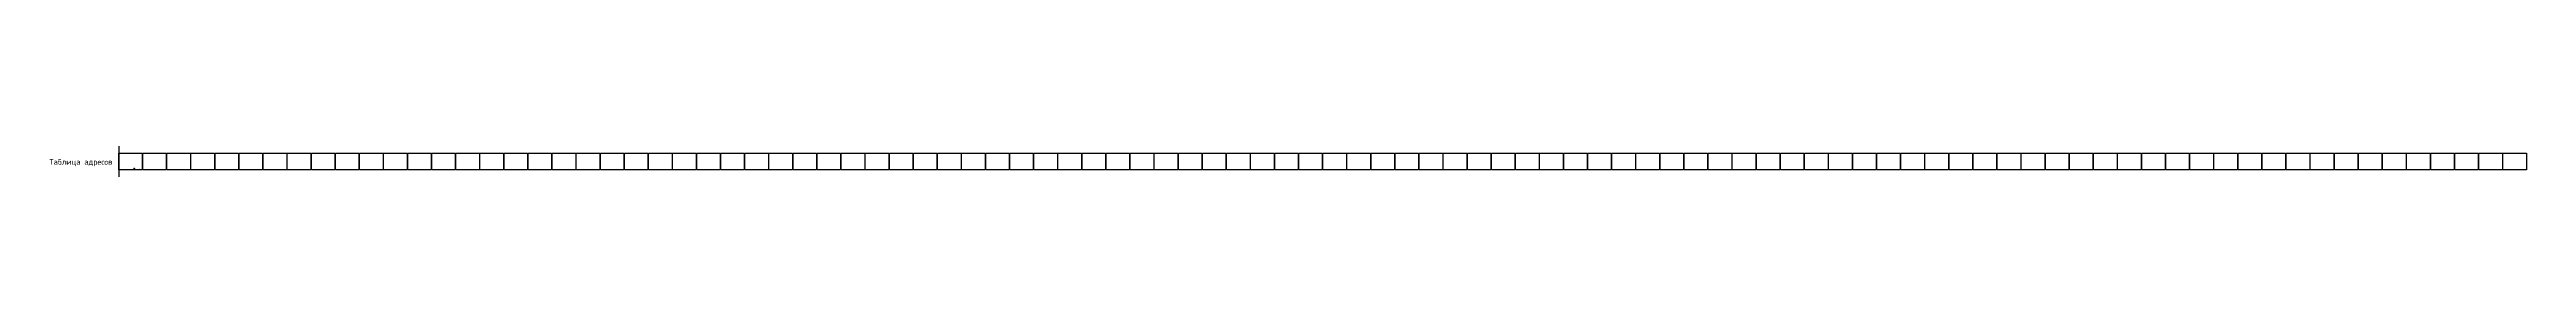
# Model space of a CAD drawing. Header units: millimetres. Extents: x -403105 to 8598000, y -894400 to 0.
# Drawn here: x -246858 to 8598000, y -831000 to -771600 of the extents above; entities that cross this region are included whole.
import ezdxf

# ---------------------------------------------------------------- set-up
doc = ezdxf.new("R2010")
doc.units = ezdxf.units.MM
doc.layers.get('Defpoints').update_dxf_attribs({"color": 6})
doc.layers.add('_Текст 0.25', color=7, linetype='Continuous', lineweight=25)
doc.layers.add('print', color=5, linetype='Continuous')
doc.layers.add('Подписи', color=7, linetype='Continuous')
doc.styles.get("Standard").update_dxf_attribs({"font": 'isocpeur.ttf'})

# ---------------------------------------------------------------- blocks, each defined once
blk = doc.blocks.new('A$C9a5560e3')
h = blk.add_hatch(color=5)
h.dxf.hatch_style = 1
h.paths.add_polyline_path([(5, 6), (0, 6), (1, 5), (1, 1), (0, 0), (0, 0), (3, 0), (2, 1), (2, 6), (5, 6), (5, 2), (5, 2), (4, 2), (4, 2), (4, 3), (4, 3), (3, 2), (3, 2), (4, 1), (4, 1), (5, 1), (5, 0), (5, -1), (5, -1), (4, -1), (7, -1), (7, -1), (6, -1), (6, 0), (6, 1), (7, 1), (7, 1), (8, 1), (8, 2), (9, 2), (9, 3), (10, 3), (10, 4), (10, 4), (10, 5), (10, 6), (10, 7), (9, 7), (9, 8), (8, 9), (7, 9), (7, 9), (6, 9), (5, 9), (4, 9), (3, 9), (3, 8), (3, 8), (4, 7), (4, 8), (4, 8), (4, 8), (5, 9), (5, 9)])
h.paths.add_polyline_path([(6, 6), (6, 9), (7, 9), (7, 8), (8, 8), (8, 8), (9, 7), (9, 7), (9, 6), (9, 6), (9, 5), (9, 5), (7, 5), (7, 5), (7, 5), (7, 5), (9, 5), (9, 4), (9, 3), (9, 3), (9, 3), (8, 2), (7, 2), (7, 2), (6, 2), (6, 5), (6, 6), (7, 6), (7, 6)], flags=16)
h = blk.add_hatch(color=141)
h.dxf.hatch_style = 1
h.paths.add_polyline_path([(3, 0), (0, 0), (0, 0), (3, 0)])
h = blk.add_hatch(color=141)
h.dxf.hatch_style = 1
h.paths.add_polyline_path([(5, 6), (2, 6), (2, 1), (2, 0), (2, 5), (5, 5)])
h = blk.add_hatch(color=141)
h.dxf.hatch_style = 1
h.paths.add_polyline_path([(5, 8), (5, 8), (5, 9), (5, 9), (4, 8), (4, 8), (4, 8), (4, 7), (4, 6), (4, 7), (5, 8)])
h = blk.add_hatch(color=141)
h.dxf.hatch_style = 1
h.paths.add_polyline_path([(7, 8), (7, 9), (6, 9), (6, 6), (7, 6), (7, 8), (7, 8), (7, 8), (8, 7), (9, 7), (9, 7), (8, 8), (8, 8)])
h = blk.add_hatch(color=141)
h.dxf.hatch_style = 1
h.paths.add_polyline_path([(10, 3), (10, 3), (10, 4), (10, 5), (10, 5), (10, 6), (10, 7), (10, 6), (10, 5), (10, 4), (10, 4), (10, 3), (9, 3), (9, 2), (8, 2), (8, 1), (7, 1), (7, 1), (6, 1), (6, 0), (6, -1), (7, -1), (7, -1), (7, 0), (8, 0), (9, 1), (10, 2)])
h = blk.add_hatch(color=141)
h.dxf.hatch_style = 1
h.paths.add_polyline_path([(7, 6), (7, 6), (6, 6), (6, 5), (6, 2), (7, 2), (7, 5), (7, 5), (7, 5), (7, 5), (8, 5)])
h = blk.add_hatch(color=141)
h.dxf.hatch_style = 1
h.paths.add_polyline_path([(9, 5), (7, 5), (7, 4), (9, 4), (9, 4)])
h = blk.add_hatch(color=141)
h.dxf.hatch_style = 1
h.paths.add_polyline_path([(7, -1), (4, -1), (5, -2), (7, -2)])
blk = doc.blocks.new('Макеев')
at = {"color": 172}
blk.add_lwpolyline([(3, 0), (3, 0), (3, 0), (3, 0), (3, 0), (3, -1), (3, -1), (3, -1), (3, -1), (3, -1), (3, -1), (3, -1), (4, -1), (4, -1), (4, -1), (4, 0), (5, 0), (5, 1), (5, 1), (5, 1), (5, 2), (6, 2), (6, 2), (6, 3), (6, 3), (6, 3), (6, 3), (6, 3), (6, 3), (6, 2), (6, 2), (6, 2), (6, 2), (5, 2), (5, 1), (5, 1), (5, 1), (5, 1), (5, 0), (5, 0), (5, 0), (5, 0), (5, 0), (5, 0), (5, 0), (5, 0), (5, 0), (6, 0), (6, 0), (6, 1), (6, 1), (7, 2), (7, 1), (6, 1), (6, 1), (6, 0), (6, 0), (6, 0), (6, 0), (6, 0), (7, 0), (7, 0), (7, 0), (7, 0), (7, 0), (8, 1), (8, 1), (8, 2), (8, 2), (8, 3), (9, 3), (9, 4), (9, 4), (9, 4), (9, 4), (9, 5), (9, 5), (9, 5), (8, 5), (8, 5), (8, 5), (8, 5), (8, 5), (7, 5), (7, 5), (7, 5), (7, 4), (6, 4), (6, 4), (6, 3), (5, 2), (5, 2), (5, 1), (4, 1), (4, 0), (4, 0), (4, 0), (4, -1), (4, -1), (4, -1), (4, -1), (4, -2), (4, -2), (5, -2), (5, -2), (5, -2), (6, -2), (6, -2), (6, -2), (7, -1), (7, -1), (8, -1), (8, 0), (8, 0), (9, 0), (9, 1), (10, 2), (10, 2), (10, 3), (11, 3), (11, 3), (11, 4), (11, 4), (11, 4), (11, 4), (11, 4), (11, 4), (11, 4), (11, 3), (10, 3), (10, 3), (10, 2), (10, 1), (9, 1), (9, 1), (9, 0), (9, 0), (9, 0), (9, 0), (9, 0), (9, 0), (9, 0), (9, 0), (10, 0), (10, 0), (10, 0), (10, 0), (10, 1), (10, 1), (10, 1), (10, 1), (9, 0), (9, 0)], dxfattribs=at)
blk = doc.blocks.new('Лепин')
at = {"color": 172, "const_width": 0.107}
blk.add_lwpolyline([(8, 4), (1, 0), (0, 0), (1, -1), (2, -1), (2, 0), (3, 0), (4, 1), (5, 1), (6, 2), (8, 4), (10, 5), (10, 5), (10, 6), (10, 6), (10, 6), (9, 5), (8, 4), (7, 3), (8, 4), (6, 2), (6, 1), (6, 1), (6, 1), (8, 2), (9, 2), (10, 3), (10, 4), (10, 4), (9, 4), (9, 3), (9, 3), (8, 2), (8, 2), (8, 1), (8, 1), (8, 1), (9, 1), (11, 4), (11, 4), (11, 4), (10, 3), (10, 3), (10, 2), (10, 2), (10, 1), (11, 2), (12, 2), (12, 3), (12, 3), (12, 3), (11, 3), (11, 2), (10, 2), (10, 1), (11, 1), (11, 0), (11, 0), (11, 0), (11, -1), (11, -1), (10, -1), (8, 0), (7, 0), (6, 0), (6, 0), (6, -1), (6, -1), (7, 0), (8, 1), (10, 1), (13, 2)], dxfattribs=at)
blk = doc.blocks.new('A$Cff5b1893')
at = {"color": 5, "lineweight": 20, "transparency": 33554687}
for p, q in [((-542, -365), (383, 470)), ((0, 0), (-156, -186)), ((224, 207), (0, 0)), ((317, 365), (74, 162)), ((101, -238), (814, 388)), ((465, 391), (224, 207)), ((398, 455), (317, 365)), ((786, 341), (373, -20)), ((646, 22), (461, -107)), ((612, 456), (465, 391)), ((699, 65), (646, 22)), ((862, 179), (699, 65)), ((806, 344), (786, 341)), ((806, 344), (937, 424)), ((814, 388), (806, 344)), ((1065, 337), (862, 179)), ((911, 53), (895, -2)), ((983, 131), (911, 53)), ((954, -32), (1253, 116)), ((1178, 317), (983, 131)), ((1074, 465), (1117, 451)), ((1250, 356), (1178, 317)), ((1182, 122), (1217, 174)), ((1194, 114), (1182, 122)), ((1253, 116), (1194, 114)), ((1244, 215), (1217, 174)), ((1217, 174), (1250, 175)), ((1319, 273), (1244, 215)), ((1250, 175), (1398, 240)), ((1253, 116), (1524, 295)), ((1456, 351), (1319, 273)), ((1398, 240), (1473, 262)), ((1473, 262), (1552, 271)), ((1552, 271), (1935, 307)), ((1935, 307), (2781, 255)), ((-1542, -1244), (-1802, -1432)), ((-868, -657), (-1542, -1244)), ((-1013, -811), (-1101, -867)), ((-1078, -1112), (-1067, -1050)), ((-1069, -1134), (-1078, -1112)), ((-1016, -1162), (-1069, -1134)), ((-1067, -1050), (-1017, -948)), ((-1017, -948), (-1003, -925)), ((-796, -1058), (-1016, -1162)), ((-1003, -925), (-944, -831)), ((-944, -831), (-826, -639)), ((-826, -639), (-868, -657)), ((-826, -639), (-560, -381)), ((-537, -839), (-796, -1058)), ((-560, -381), (-542, -365)), ((-250, -549), (-537, -839)), ((-265, -400), (-278, -508)), ((-278, -508), (-253, -552)), ((-220, -292), (-265, -400)), ((-253, -552), (-24, -359)), ((-163, -555), (-253, -552)), ((-156, -186), (-220, -292)), ((-51, -509), (-163, -555)), ((61, -426), (-51, -509)), ((-24, -359), (7, -325)), ((7, -325), (101, -238)), ((107, -388), (61, -426)), ((286, -251), (107, -388)), ((290, -155), (285, -258)), ((285, -258), (293, -285)), ((341, -54), (290, -155)), ((293, -285), (335, -305)), ((420, -158), (296, -234)), ((335, -305), (473, -297)), ((373, -20), (341, -54)), ((461, -107), (420, -158)), ((473, -297), (598, -248)), ((895, -2), (916, -25)), ((916, -25), (954, -32))]:
    blk.add_line(p, q, dxfattribs=at)
for centre, radius, start, end in [((9145, -10942), 14338, 129.2469833, 134.0609813), ((390, 457), 14.6, 62.8187032, 117.0836944), ((390, 462), 10.9, 319.7069935, 52.1371501), ((-1954, 4159), 5093, 300.0713305, 311.3347471), ((686, 342), 136, 19.5702725, 123.2095196), ((1078, 200), 265, 90.9171871, 122.1829662), ((1015, 429), 105, 298.5028283, 11.99161), ((1360, 232), 167, 76.8442206, 131.6510356), ((1386, 361), 35.4, 312.9897107, 69.0182717), ((1509, 294), 77.9, 65.421645, 132.2439314), ((1495, 339), 52.9, 303.698379, 28.5920061)]:
    blk.add_arc(centre, radius, start, end, dxfattribs=at)

msp = doc.modelspace()

# ---------------------------------------------------------------- linework, layer by layer
at = {"layer": 'Defpoints'}
msp.add_xline((0, 0), (0, -1), dxfattribs=at)
at = {"layer": 'print'}
for points in [[(84000, -831000), (0, -831000), (0, -771600), (84000, -771600)], [(170000, -831000), (86000, -831000), (86000, -771600), (170000, -771600)], [(256000, -831000), (172000, -831000), (172000, -771600), (256000, -771600)], [(342000, -831000), (258000, -831000), (258000, -771600), (342000, -771600)], [(428000, -831000), (344000, -831000), (344000, -771600), (428000, -771600)], [(514000, -831000), (430000, -831000), (430000, -771600), (514000, -771600)], [(600000, -831000), (516000, -831000), (516000, -771600), (600000, -771600)], [(686000, -831000), (602000, -831000), (602000, -771600), (686000, -771600)], [(772000, -831000), (688000, -831000), (688000, -771600), (772000, -771600)], [(858000, -831000), (774000, -831000), (774000, -771600), (858000, -771600)], [(944000, -831000), (860000, -831000), (860000, -771600), (944000, -771600)], [(1030000, -831000), (946000, -831000), (946000, -771600), (1030000, -771600)], [(1116000, -831000), (1032000, -831000), (1032000, -771600), (1116000, -771600)], [(1202000, -831000), (1118000, -831000), (1118000, -771600), (1202000, -771600)], [(1288000, -831000), (1204000, -831000), (1204000, -771600), (1288000, -771600)], [(1374000, -831000), (1290000, -831000), (1290000, -771600), (1374000, -771600)], [(1460000, -831000), (1376000, -831000), (1376000, -771600), (1460000, -771600)], [(1546000, -831000), (1462000, -831000), (1462000, -771600), (1546000, -771600)], [(1632000, -831000), (1548000, -831000), (1548000, -771600), (1632000, -771600)], [(1718000, -831000), (1634000, -831000), (1634000, -771600), (1718000, -771600)], [(1804000, -831000), (1720000, -831000), (1720000, -771600), (1804000, -771600)], [(1890000, -831000), (1806000, -831000), (1806000, -771600), (1890000, -771600)], [(1976000, -831000), (1892000, -831000), (1892000, -771600), (1976000, -771600)], [(2062000, -831000), (1978000, -831000), (1978000, -771600), (2062000, -771600)], [(2148000, -831000), (2064000, -831000), (2064000, -771600), (2148000, -771600)], [(2234000, -831000), (2150000, -831000), (2150000, -771600), (2234000, -771600)], [(2320000, -831000), (2236000, -831000), (2236000, -771600), (2320000, -771600)], [(2406000, -831000), (2322000, -831000), (2322000, -771600), (2406000, -771600)], [(2492000, -831000), (2408000, -831000), (2408000, -771600), (2492000, -771600)], [(2578000, -831000), (2494000, -831000), (2494000, -771600), (2578000, -771600)], [(2664000, -831000), (2580000, -831000), (2580000, -771600), (2664000, -771600)], [(2750000, -831000), (2666000, -831000), (2666000, -771600), (2750000, -771600)], [(2836000, -831000), (2752000, -831000), (2752000, -771600), (2836000, -771600)], [(2922000, -831000), (2838000, -831000), (2838000, -771600), (2922000, -771600)], [(3008000, -831000), (2924000, -831000), (2924000, -771600), (3008000, -771600)], [(3094000, -831000), (3010000, -831000), (3010000, -771600), (3094000, -771600)], [(3180000, -831000), (3096000, -831000), (3096000, -771600), (3180000, -771600)], [(3266000, -831000), (3182000, -831000), (3182000, -771600), (3266000, -771600)], [(3352000, -831000), (3268000, -831000), (3268000, -771600), (3352000, -771600)], [(3438000, -831000), (3354000, -831000), (3354000, -771600), (3438000, -771600)], [(3524000, -831000), (3440000, -831000), (3440000, -771600), (3524000, -771600)], [(3610000, -831000), (3526000, -831000), (3526000, -771600), (3610000, -771600)], [(3696000, -831000), (3612000, -831000), (3612000, -771600), (3696000, -771600)], [(3782000, -831000), (3698000, -831000), (3698000, -771600), (3782000, -771600)], [(3868000, -831000), (3784000, -831000), (3784000, -771600), (3868000, -771600)], [(3954000, -831000), (3870000, -831000), (3870000, -771600), (3954000, -771600)], [(4040000, -831000), (3956000, -831000), (3956000, -771600), (4040000, -771600)], [(4126000, -831000), (4042000, -831000), (4042000, -771600), (4126000, -771600)], [(4212000, -831000), (4128000, -831000), (4128000, -771600), (4212000, -771600)], [(4298000, -831000), (4214000, -831000), (4214000, -771600), (4298000, -771600)], [(4384000, -831000), (4300000, -831000), (4300000, -771600), (4384000, -771600)], [(4470000, -831000), (4386000, -831000), (4386000, -771600), (4470000, -771600)], [(4556000, -831000), (4472000, -831000), (4472000, -771600), (4556000, -771600)], [(4642000, -831000), (4558000, -831000), (4558000, -771600), (4642000, -771600)], [(4728000, -831000), (4644000, -831000), (4644000, -771600), (4728000, -771600)], [(4814000, -831000), (4730000, -831000), (4730000, -771600), (4814000, -771600)], [(4900000, -831000), (4816000, -831000), (4816000, -771600), (4900000, -771600)], [(4986000, -831000), (4902000, -831000), (4902000, -771600), (4986000, -771600)], [(5072000, -831000), (4988000, -831000), (4988000, -771600), (5072000, -771600)], [(5158000, -831000), (5074000, -831000), (5074000, -771600), (5158000, -771600)], [(5244000, -831000), (5160000, -831000), (5160000, -771600), (5244000, -771600)], [(5330000, -831000), (5246000, -831000), (5246000, -771600), (5330000, -771600)], [(5416000, -831000), (5332000, -831000), (5332000, -771600), (5416000, -771600)], [(5502000, -831000), (5418000, -831000), (5418000, -771600), (5502000, -771600)], [(5588000, -831000), (5504000, -831000), (5504000, -771600), (5588000, -771600)], [(5674000, -831000), (5590000, -831000), (5590000, -771600), (5674000, -771600)], [(5760000, -831000), (5676000, -831000), (5676000, -771600), (5760000, -771600)], [(5846000, -831000), (5762000, -831000), (5762000, -771600), (5846000, -771600)], [(5932000, -831000), (5848000, -831000), (5848000, -771600), (5932000, -771600)], [(6018000, -831000), (5934000, -831000), (5934000, -771600), (6018000, -771600)], [(6104000, -831000), (6020000, -831000), (6020000, -771600), (6104000, -771600)], [(6190000, -831000), (6106000, -831000), (6106000, -771600), (6190000, -771600)], [(6276000, -831000), (6192000, -831000), (6192000, -771600), (6276000, -771600)], [(6362000, -831000), (6278000, -831000), (6278000, -771600), (6362000, -771600)], [(6448000, -831000), (6364000, -831000), (6364000, -771600), (6448000, -771600)], [(6534000, -831000), (6450000, -831000), (6450000, -771600), (6534000, -771600)], [(6620000, -831000), (6536000, -831000), (6536000, -771600), (6620000, -771600)], [(6706000, -831000), (6622000, -831000), (6622000, -771600), (6706000, -771600)], [(6792000, -831000), (6708000, -831000), (6708000, -771600), (6792000, -771600)], [(6878000, -831000), (6794000, -831000), (6794000, -771600), (6878000, -771600)], [(6964000, -831000), (6880000, -831000), (6880000, -771600), (6964000, -771600)], [(7050000, -831000), (6966000, -831000), (6966000, -771600), (7050000, -771600)], [(7136000, -831000), (7052000, -831000), (7052000, -771600), (7136000, -771600)], [(7222000, -831000), (7138000, -831000), (7138000, -771600), (7222000, -771600)], [(7308000, -831000), (7224000, -831000), (7224000, -771600), (7308000, -771600)], [(7394000, -831000), (7310000, -831000), (7310000, -771600), (7394000, -771600)], [(7480000, -831000), (7396000, -831000), (7396000, -771600), (7480000, -771600)], [(7566000, -831000), (7482000, -831000), (7482000, -771600), (7566000, -771600)], [(7652000, -831000), (7568000, -831000), (7568000, -771600), (7652000, -771600)], [(7738000, -831000), (7654000, -831000), (7654000, -771600), (7738000, -771600)], [(7824000, -831000), (7740000, -831000), (7740000, -771600), (7824000, -771600)], [(7910000, -831000), (7826000, -831000), (7826000, -771600), (7910000, -771600)], [(7996000, -831000), (7912000, -831000), (7912000, -771600), (7996000, -771600)], [(8082000, -831000), (7998000, -831000), (7998000, -771600), (8082000, -771600)], [(8168000, -831000), (8084000, -831000), (8084000, -771600), (8168000, -771600)], [(8254000, -831000), (8170000, -831000), (8170000, -771600), (8254000, -771600)], [(8340000, -831000), (8256000, -831000), (8256000, -771600), (8340000, -771600)], [(8426000, -831000), (8342000, -831000), (8342000, -771600), (8426000, -771600)], [(8512000, -831000), (8428000, -831000), (8428000, -771600), (8512000, -771600)], [(8598000, -831000), (8514000, -831000), (8514000, -771600), (8598000, -771600)]]:
    msp.add_lwpolyline(points, close=True, dxfattribs=at)

# ---------------------------------------------------------------- block references
at = {"xscale": 221.2739632578542, "yscale": 221.2739632578542, "zscale": 221.2739632578542}
for p in [(53728, -825973), (53892, -829789)]:
    msp.add_blockref('Макеев', p, dxfattribs=at)
at = {"transparency": 33554687, "xscale": 210.0205294222975, "yscale": 210.0205294222975, "zscale": 210.0205294222975}
msp.add_blockref('A$C9a5560e3', (73175, -829258), dxfattribs=at)
at = {"layer": 'Подписи', "color": 172}
msp.add_blockref('A$Cff5b1893', (54780, -828360), dxfattribs=at)
at = {"layer": 'Подписи', "color": 172, "xscale": 136.3756524379503, "yscale": 136.3756524379503, "zscale": 136.3756524379503}
msp.add_blockref('Лепин', (54562, -824871), dxfattribs=at)

# ---------------------------------------------------------------- texts
at = {"layer": '_Текст 0.25', "transparency": 33554687, "insert": (79308, -828457), "char_height": 1050.1, "attachment_point": 5}
msp.add_mtext_dynamic_manual_height_columns('{\\W0.5;\\T0.9;\\C5;АО "ПРОЕКТРУСЭНЕРГО"}', width=8496.16, gutter_width=3675, heights=[4304], dxfattribs=at)
at = {"layer": 'Defpoints'}
msp.add_text('Таблица адресов', height=20000, dxfattribs=at).set_placement((-247502, -812822))

doc.saveas('drawing.dxf')
